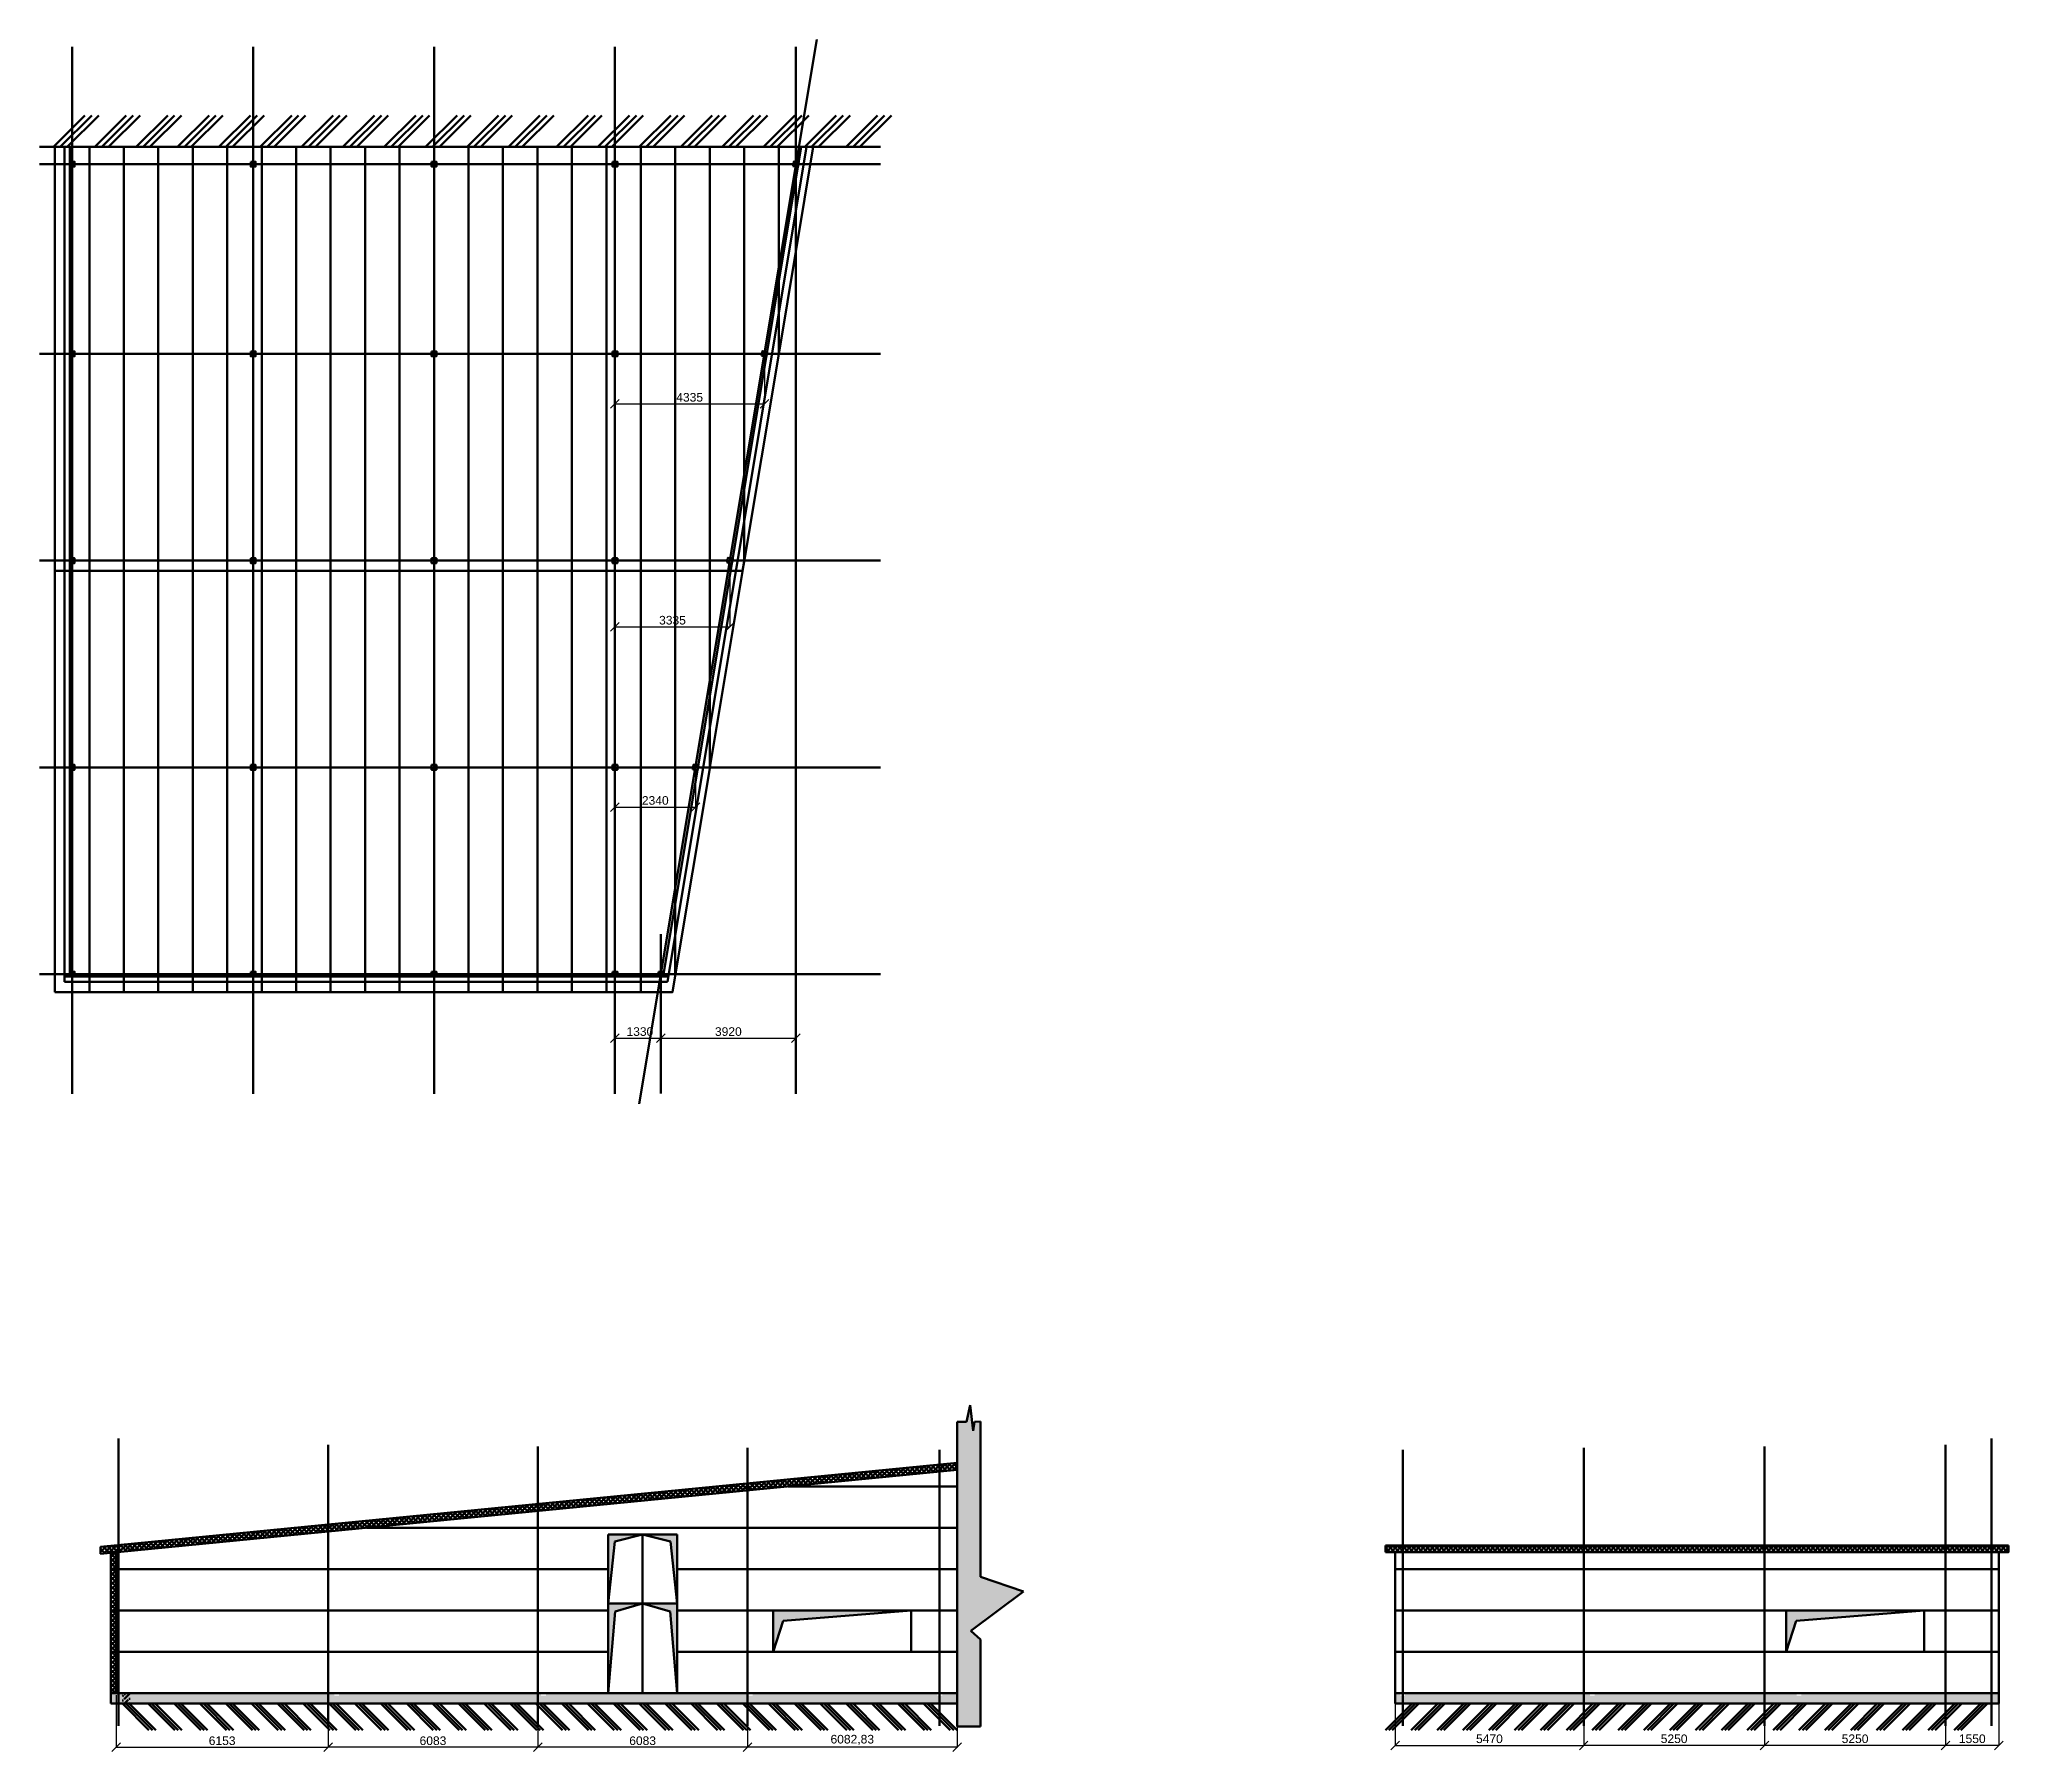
# Model space of a CAD drawing. Header units: millimetres. Extents: x -208979 to 31, y -109229 to 48340.
# Drawn here: x -97128 to -39989, y -66390 to -16713 of the extents above; entities that cross this region are included whole.
import ezdxf

# ---------------------------------------------------------------- set-up
doc = ezdxf.new("R2010")
doc.units = ezdxf.units.MM
doc.linetypes.add('ACAD_ISO10W100', pattern=[18, 12, -3, 0, -3])
doc.styles.get("Standard").update_dxf_attribs({"font": 'arial.ttf'})
doc.dimstyles.new('ISO-25', dxfattribs={"dimtxt": 2.5, "dimasz": 2.5, "dimexe": 1.25, "dimexo": 0.625, "dimtad": 1, "dimtxsty": 'Standard', "dimcen": 2.5, "dimadec": 0, "dimazin": 0, "dimtfac": 1, "dimtmove": 0, "dimatfit": 3, "dimfxl": 1, "dimarcsym": 0})

msp = doc.modelspace()

# ---------------------------------------------------------------- blocks, each defined once
blk = doc.blocks.new('_Oblique')
at = {"color": 0, "linetype": 'ByBlock', "lineweight": -2}
blk.add_line((-0.5, -0.5), (0.5, 0.5), dxfattribs=at)
blk = doc.blocks.new('*D64')
at = {"color": 0, "lineweight": -2, "transparency": 16777216}
for p, q in [((-80427, -43897), (-80427, -45692)), ((-79097, -43897), (-79097, -45692)), ((-80427, -45691), (-79097, -45691))]:
    blk.add_line(p, q, dxfattribs=at)
at = {"layer": 'Defpoints', "color": 0, "lineweight": 100, "transparency": 16777216}
for p in [(-80427, -43835), (-79097, -43835), (-79097, -45691)]:
    blk.add_point(p, dxfattribs=at)
at = {"color": 0, "lineweight": -2, "transparency": 16777216, "xscale": 250, "yscale": 250, "zscale": 250, "rotation": 180}
blk.add_blockref('_Oblique', (-80427, -45691), dxfattribs=at)
at = {"color": 0, "lineweight": -2, "transparency": 16777216, "xscale": 250, "yscale": 250, "zscale": 250}
blk.add_blockref('_Oblique', (-79097, -45691), dxfattribs=at)
at = {"color": 0, "lineweight": 100, "transparency": 16777216, "insert": (-79704, -45501), "char_height": 250, "attachment_point": 5}
blk.add_mtext('1330', dxfattribs=at)
blk = doc.blocks.new('*D61')
at = {"color": 0, "lineweight": -2, "transparency": 16777216}
for p, q in [((-79097, -43897), (-79097, -45692)), ((-75177, -43897), (-75177, -45692)), ((-79097, -45691), (-75177, -45691))]:
    blk.add_line(p, q, dxfattribs=at)
at = {"layer": 'Defpoints', "color": 0, "lineweight": 100, "transparency": 16777216}
for p in [(-79097, -43835), (-75177, -43835), (-75177, -45691)]:
    blk.add_point(p, dxfattribs=at)
at = {"color": 0, "lineweight": -2, "transparency": 16777216, "xscale": 250, "yscale": 250, "zscale": 250, "rotation": 180}
blk.add_blockref('_Oblique', (-79097, -45691), dxfattribs=at)
at = {"color": 0, "lineweight": -2, "transparency": 16777216, "xscale": 250, "yscale": 250, "zscale": 250}
blk.add_blockref('_Oblique', (-75177, -45691), dxfattribs=at)
at = {"color": 0, "lineweight": 100, "transparency": 16777216, "insert": (-77137, -45501), "char_height": 250, "attachment_point": 5}
blk.add_mtext('3920', dxfattribs=at)
blk = doc.blocks.new('*D62')
at = {"color": 0, "lineweight": -2, "transparency": 16777216}
for p, q in [((-80427, -37897), (-80427, -38986)), ((-78088, -37897), (-78088, -38986)), ((-80427, -38985), (-78088, -38985))]:
    blk.add_line(p, q, dxfattribs=at)
at = {"layer": 'Defpoints', "color": 0, "lineweight": 100, "transparency": 16777216}
for p in [(-80427, -37835), (-78088, -37835), (-78088, -38985)]:
    blk.add_point(p, dxfattribs=at)
at = {"color": 0, "lineweight": -2, "transparency": 16777216, "xscale": 250, "yscale": 250, "zscale": 250, "rotation": 180}
blk.add_blockref('_Oblique', (-80427, -38985), dxfattribs=at)
at = {"color": 0, "lineweight": -2, "transparency": 16777216, "xscale": 250, "yscale": 250, "zscale": 250}
blk.add_blockref('_Oblique', (-78088, -38985), dxfattribs=at)
at = {"color": 0, "lineweight": 100, "transparency": 16777216, "insert": (-79257, -38795), "char_height": 250, "attachment_point": 5}
blk.add_mtext('2340', dxfattribs=at)
blk = doc.blocks.new('*D63')
at = {"color": 0, "lineweight": -2, "transparency": 16777216}
for p, q in [((-80427, -31897), (-80427, -33757)), ((-77090, -31897), (-77090, -33757)), ((-80427, -33756), (-77090, -33756))]:
    blk.add_line(p, q, dxfattribs=at)
at = {"layer": 'Defpoints', "color": 0, "lineweight": 100, "transparency": 16777216}
for p in [(-80427, -31835), (-77090, -31835), (-77090, -33756)]:
    blk.add_point(p, dxfattribs=at)
at = {"color": 0, "lineweight": -2, "transparency": 16777216, "xscale": 250, "yscale": 250, "zscale": 250, "rotation": 180}
blk.add_blockref('_Oblique', (-80427, -33756), dxfattribs=at)
at = {"color": 0, "lineweight": -2, "transparency": 16777216, "xscale": 250, "yscale": 250, "zscale": 250}
blk.add_blockref('_Oblique', (-77090, -33756), dxfattribs=at)
at = {"color": 0, "lineweight": 100, "transparency": 16777216, "insert": (-78758, -33566), "char_height": 250, "attachment_point": 5}
blk.add_mtext('3335', dxfattribs=at)
blk = doc.blocks.new('*D65')
at = {"color": 0, "lineweight": -2, "transparency": 16777216}
for p, q in [((-80427, -25897), (-80427, -27290)), ((-76091, -25897), (-76091, -27290)), ((-80427, -27289), (-76091, -27289))]:
    blk.add_line(p, q, dxfattribs=at)
at = {"layer": 'Defpoints', "color": 0, "lineweight": 100, "transparency": 16777216}
for p in [(-80427, -25835), (-76091, -25835), (-76091, -27289)]:
    blk.add_point(p, dxfattribs=at)
at = {"color": 0, "lineweight": -2, "transparency": 16777216, "xscale": 250, "yscale": 250, "zscale": 250, "rotation": 180}
blk.add_blockref('_Oblique', (-80427, -27289), dxfattribs=at)
at = {"color": 0, "lineweight": -2, "transparency": 16777216, "xscale": 250, "yscale": 250, "zscale": 250}
blk.add_blockref('_Oblique', (-76091, -27289), dxfattribs=at)
at = {"color": 0, "lineweight": 100, "transparency": 16777216, "insert": (-78259, -27099), "char_height": 250, "attachment_point": 5}
blk.add_mtext('4335', dxfattribs=at)
blk = doc.blocks.new('*D70')
at = {"color": 0, "lineweight": -2, "transparency": 16777216}
for p, q in [((-94902, -64756), (-94902, -66267)), ((-88749, -64756), (-88749, -66267)), ((-94902, -66265), (-88749, -66265))]:
    blk.add_line(p, q, dxfattribs=at)
at = {"layer": 'Defpoints', "color": 0, "lineweight": 100, "transparency": 16777216}
for p in [(-94902, -64694), (-88749, -64694), (-88749, -66265)]:
    blk.add_point(p, dxfattribs=at)
at = {"color": 0, "lineweight": -2, "transparency": 16777216, "xscale": 250, "yscale": 250, "zscale": 250, "rotation": 180}
blk.add_blockref('_Oblique', (-94902, -66265), dxfattribs=at)
at = {"color": 0, "lineweight": -2, "transparency": 16777216, "xscale": 250, "yscale": 250, "zscale": 250}
blk.add_blockref('_Oblique', (-88749, -66265), dxfattribs=at)
at = {"color": 0, "lineweight": 100, "transparency": 16777216, "insert": (-91825, -66076), "char_height": 250, "attachment_point": 5}
blk.add_mtext('6153', dxfattribs=at)
blk = doc.blocks.new('*D71')
at = {"color": 0, "lineweight": -2, "transparency": 16777216}
for p, q in [((-88749, -64756), (-88749, -66267)), ((-82666, -64756), (-82666, -66267)), ((-82666, -66265), (-88749, -66265))]:
    blk.add_line(p, q, dxfattribs=at)
at = {"layer": 'Defpoints', "color": 0, "lineweight": 100, "transparency": 16777216}
for p in [(-88749, -64694), (-82666, -64694), (-88749, -66265)]:
    blk.add_point(p, dxfattribs=at)
at = {"color": 0, "lineweight": -2, "transparency": 16777216, "xscale": 250, "yscale": 250, "zscale": 250, "rotation": 180}
blk.add_blockref('_Oblique', (-88749, -66265), dxfattribs=at)
at = {"color": 0, "lineweight": -2, "transparency": 16777216, "xscale": 250, "yscale": 250, "zscale": 250}
blk.add_blockref('_Oblique', (-82666, -66265), dxfattribs=at)
at = {"color": 0, "lineweight": 100, "transparency": 16777216, "insert": (-85707, -66076), "char_height": 250, "attachment_point": 5}
blk.add_mtext('6083', dxfattribs=at)
blk = doc.blocks.new('*D72')
at = {"color": 0, "lineweight": -2, "transparency": 16777216}
for p, q in [((-82666, -64756), (-82666, -66267)), ((-76583, -64756), (-76583, -66267)), ((-76583, -66265), (-82666, -66265))]:
    blk.add_line(p, q, dxfattribs=at)
at = {"layer": 'Defpoints', "color": 0, "lineweight": 100, "transparency": 16777216}
for p in [(-82666, -64694), (-76583, -64694), (-82666, -66265)]:
    blk.add_point(p, dxfattribs=at)
at = {"color": 0, "lineweight": -2, "transparency": 16777216, "xscale": 250, "yscale": 250, "zscale": 250, "rotation": 180}
blk.add_blockref('_Oblique', (-82666, -66265), dxfattribs=at)
at = {"color": 0, "lineweight": -2, "transparency": 16777216, "xscale": 250, "yscale": 250, "zscale": 250}
blk.add_blockref('_Oblique', (-76583, -66265), dxfattribs=at)
at = {"color": 0, "lineweight": 100, "transparency": 16777216, "insert": (-79624, -66076), "char_height": 250, "attachment_point": 5}
blk.add_mtext('6083', dxfattribs=at)
blk = doc.blocks.new('*D73')
at = {"color": 0, "lineweight": -2, "transparency": 16777216}
for p, q in [((-76583, -64756), (-76583, -66267)), ((-70500, -64756), (-70500, -66267)), ((-70500, -66265), (-76583, -66265))]:
    blk.add_line(p, q, dxfattribs=at)
at = {"layer": 'Defpoints', "color": 0, "lineweight": 100, "transparency": 16777216}
for p in [(-76583, -64694), (-70500, -64694), (-76583, -66265)]:
    blk.add_point(p, dxfattribs=at)
at = {"color": 0, "lineweight": -2, "transparency": 16777216, "xscale": 250, "yscale": 250, "zscale": 250, "rotation": 180}
blk.add_blockref('_Oblique', (-76583, -66265), dxfattribs=at)
at = {"color": 0, "lineweight": -2, "transparency": 16777216, "xscale": 250, "yscale": 250, "zscale": 250}
blk.add_blockref('_Oblique', (-70500, -66265), dxfattribs=at)
at = {"color": 0, "lineweight": 100, "transparency": 16777216, "insert": (-73541, -66053), "char_height": 250, "attachment_point": 5}
blk.add_mtext('6082,83', dxfattribs=at)
blk = doc.blocks.new('*D74')
at = {"color": 0, "lineweight": -2, "transparency": 16777216}
for p, q in [((-57789, -64756), (-57789, -66210)), ((-52319, -64756), (-52319, -66210)), ((-57789, -66209), (-52319, -66209))]:
    blk.add_line(p, q, dxfattribs=at)
at = {"layer": 'Defpoints', "color": 0, "lineweight": 100, "transparency": 16777216}
for p in [(-57789, -64694), (-52319, -64694), (-52319, -66209)]:
    blk.add_point(p, dxfattribs=at)
at = {"color": 0, "lineweight": -2, "transparency": 16777216, "xscale": 250, "yscale": 250, "zscale": 250, "rotation": 180}
blk.add_blockref('_Oblique', (-57789, -66209), dxfattribs=at)
at = {"color": 0, "lineweight": -2, "transparency": 16777216, "xscale": 250, "yscale": 250, "zscale": 250}
blk.add_blockref('_Oblique', (-52319, -66209), dxfattribs=at)
at = {"color": 0, "lineweight": 100, "transparency": 16777216, "insert": (-55054, -66019), "char_height": 250, "attachment_point": 5}
blk.add_mtext('5470', dxfattribs=at)
blk = doc.blocks.new('*D75')
at = {"color": 0, "lineweight": -2, "transparency": 16777216}
for p, q in [((-52319, -64756), (-52319, -66210)), ((-47069, -64756), (-47069, -66210)), ((-47069, -66209), (-52319, -66209))]:
    blk.add_line(p, q, dxfattribs=at)
at = {"layer": 'Defpoints', "color": 0, "lineweight": 100, "transparency": 16777216}
for p in [(-52319, -64694), (-47069, -64694), (-52319, -66209)]:
    blk.add_point(p, dxfattribs=at)
at = {"color": 0, "lineweight": -2, "transparency": 16777216, "xscale": 250, "yscale": 250, "zscale": 250, "rotation": 180}
blk.add_blockref('_Oblique', (-52319, -66209), dxfattribs=at)
at = {"color": 0, "lineweight": -2, "transparency": 16777216, "xscale": 250, "yscale": 250, "zscale": 250}
blk.add_blockref('_Oblique', (-47069, -66209), dxfattribs=at)
at = {"color": 0, "lineweight": 100, "transparency": 16777216, "insert": (-49694, -66019), "char_height": 250, "attachment_point": 5}
blk.add_mtext('5250', dxfattribs=at)
blk = doc.blocks.new('*D76')
at = {"color": 0, "lineweight": -2, "transparency": 16777216}
for p, q in [((-47069, -64756), (-47069, -66210)), ((-41819, -64756), (-41819, -66210)), ((-41819, -66209), (-47069, -66209))]:
    blk.add_line(p, q, dxfattribs=at)
at = {"layer": 'Defpoints', "color": 0, "lineweight": 100, "transparency": 16777216}
for p in [(-47069, -64694), (-41819, -64694), (-47069, -66209)]:
    blk.add_point(p, dxfattribs=at)
at = {"color": 0, "lineweight": -2, "transparency": 16777216, "xscale": 250, "yscale": 250, "zscale": 250, "rotation": 180}
blk.add_blockref('_Oblique', (-47069, -66209), dxfattribs=at)
at = {"color": 0, "lineweight": -2, "transparency": 16777216, "xscale": 250, "yscale": 250, "zscale": 250}
blk.add_blockref('_Oblique', (-41819, -66209), dxfattribs=at)
at = {"color": 0, "lineweight": 100, "transparency": 16777216, "insert": (-44444, -66019), "char_height": 250, "attachment_point": 5}
blk.add_mtext('5250', dxfattribs=at)
blk = doc.blocks.new('*D77')
at = {"color": 0, "lineweight": -2, "transparency": 16777216}
for p, q in [((-41819, -64756), (-41819, -66210)), ((-40269, -64756), (-40269, -66210)), ((-40269, -66209), (-41819, -66209))]:
    blk.add_line(p, q, dxfattribs=at)
at = {"layer": 'Defpoints', "color": 0, "lineweight": 100, "transparency": 16777216}
for p in [(-41819, -64694), (-40269, -64694), (-41819, -66209)]:
    blk.add_point(p, dxfattribs=at)
at = {"color": 0, "lineweight": -2, "transparency": 16777216, "xscale": 250, "yscale": 250, "zscale": 250, "rotation": 180}
blk.add_blockref('_Oblique', (-41819, -66209), dxfattribs=at)
at = {"color": 0, "lineweight": -2, "transparency": 16777216, "xscale": 250, "yscale": 250, "zscale": 250}
blk.add_blockref('_Oblique', (-40269, -66209), dxfattribs=at)
at = {"color": 0, "lineweight": 100, "transparency": 16777216, "insert": (-41044, -66019), "char_height": 250, "attachment_point": 5}
blk.add_mtext('1550', dxfattribs=at)

# ---------------------------------------------------------------- dimensions: what is measured, and where the dimension line sits
at = {"lineweight": 100}
for base, p1, p2, text, picture, middle in [((-76091.368, -27289.009), (-80426.595, -25834.587), (-76091.368, -25834.587), '4335', '*D65', (-78258.982, -27099.281)), ((-77089.571, -33755.967), (-80426.595, -31834.587), (-77089.571, -31834.587), '3335', '*D63', (-78758.083, -33566.239)), ((-78087.732, -38984.982), (-80426.595, -37834.587), (-78087.732, -37834.587), '2340', '*D62', (-79257.164, -38795.254))]:
    dim = msp.add_linear_dim(base=base, p1=p1, p2=p2, text=text, dimstyle='ISO-25', override={"dimtxt": 250, "dimasz": 250, "dimexo": 62, "dimgap": 62, "dimblk1": 'Oblique', "dimblk2": 'Oblique', "dimsah": 1}, dxfattribs=at)
    dim.commit()
    dim.dimension.update_dxf_attribs({"geometry": picture, "text_midpoint": middle})
dim = msp.add_linear_dim(base=(-79096.598, -45690.99), p1=(-80426.595, -43834.587), p2=(-79096.598, -43834.587), dimstyle='ISO-25', override={"dimtxt": 250, "dimasz": 250, "dimexo": 62, "dimgap": 62, "dimblk1": 'Oblique', "dimblk2": 'Oblique', "dimsah": 1}, dxfattribs=at)
dim.commit()
dim.dimension.update_dxf_attribs({"geometry": '*D64', "text_midpoint": (-79703.637, -45690.99), "dimtype": 160})
for base, p1, p2, picture, middle in [((-75176.595, -45690.99), (-79096.598, -43834.587), (-75176.595, -43834.587), '*D61', (-77136.597, -45501.262)), ((-88748.871, -66265.417), (-94901.871, -64694.379), (-88748.871, -64694.379), '*D70', (-91825.371, -66075.688)), ((-88748.871, -66265.417), (-82665.871, -64694.379), (-88748.871, -64694.379), '*D71', (-85707.371, -66075.688)), ((-82665.871, -66265.417), (-76582.871, -64694.379), (-82665.871, -64694.379), '*D72', (-79624.371, -66075.688)), ((-76582.871, -66265.417), (-70500.043, -64694.379), (-76582.871, -64694.379), '*D73', (-73541.457, -66053.178)), ((-52319.031, -66209.002), (-57789.031, -64694.379), (-52319.031, -64694.379), '*D74', (-55054.031, -66019.359)), ((-52319.031, -66209.002), (-47069.031, -64694.379), (-52319.031, -64694.379), '*D75', (-49694.031, -66019.359)), ((-47069.031, -66209.002), (-41819.031, -64694.379), (-47069.031, -64694.379), '*D76', (-44444.031, -66019.359)), ((-41819.031, -66209.002), (-40269.031, -64694.379), (-41819.031, -64694.379), '*D77', (-41044.031, -66019.359))]:
    dim = msp.add_linear_dim(base=base, p1=p1, p2=p2, dimstyle='ISO-25', override={"dimtxt": 250, "dimasz": 250, "dimexo": 62, "dimgap": 62, "dimblk1": 'Oblique', "dimblk2": 'Oblique', "dimsah": 1}, dxfattribs=at)
    dim.commit()
    dim.dimension.update_dxf_attribs({"geometry": picture, "text_midpoint": middle})

# ---------------------------------------------------------------- hatches: boundary and pattern name
at = {"lineweight": 100}
h = msp.add_hatch(dxfattribs=at)
h.set_pattern_fill('AR-B816C', color=256, scale=0.61)
h.set_pattern_definition([(0, (37879.35, 15680.4), (123.952, 123.952), [242.09375, -5.81025]), (0, (37755.4, 15686.21), (123.952, 123.952), [242.09375, -5.81025]), (90, (37879.35, 15680.4), (-123.952, 123.952), [-129.76225, 118.14175]), (90, (37873.54, 15680.4), (-123.952, 123.952), [-129.76225, 118.14175])])
h.paths.add_polyline_path([(-70501.435, -56820.392), (-70227.861, -56819.87), (-70124.099, -56337.307), (-70036.301, -57079.098), (-69992.402, -56819.87), (-69820.796, -56815.882), (-69820.796, -61321.278), (-68569.009, -61744.527), (-70100.695, -62881.407), (-69820.796, -63141.017), (-69820.796, -65666.271), (-70499.871, -65666.271), (-70501.111, -58652.244), (-70499.871, -58652.121), (-70499.871, -58404.665), (-70501.155, -58404.793), (-70501.188, -58213.429), (-70499.871, -58213.298), (-70499.871, -58011.724)])
h = msp.add_hatch(dxfattribs=at)
h.set_pattern_fill('ANSI37', color=1, scale=30)
h.paths.add_polyline_path([(-71006.871, -58263.718), (-71006.871, -58063.718), (-76582.871, -58610.539), (-76582.871, -58810.539)])
h.paths.add_polyline_path([(-70501.224, -58014.131), (-71006.871, -58063.718), (-71006.871, -58263.718), (-70501.188, -58214.128)])
h.paths.add_polyline_path([(-76582.871, -58610.539), (-82665.871, -59207.079), (-82665.871, -59407.079), (-76582.871, -58810.539)])
h.paths.add_polyline_path([(-82665.871, -59407.079), (-82665.871, -59207.079), (-88748.871, -59803.619), (-88748.871, -60003.619)])
h.paths.add_polyline_path([(-88748.871, -60003.619), (-88748.871, -59803.619), (-94831.871, -60400.159), (-94831.871, -60600.159)])
h.paths.add_polyline_path([(-94831.871, -60400.159), (-95351.871, -60451.154), (-95351.871, -60651.154), (-94831.871, -60600.159)])
h = msp.add_hatch(color=8, dxfattribs=at)
h.dxf.hatch_style = 1
h.paths.add_polyline_path([(-80429.864, -60294.249), (-79624.371, -60094.379), (-80624.371, -60094.379), (-80624.371, -62094.379)])
h.paths.add_polyline_path([(-79624.371, -60094.379), (-78818.877, -60294.249), (-78624.371, -62094.379), (-78624.371, -60094.379)])
h.paths.add_polyline_path([(-78624.371, -62094.379), (-79624.371, -62094.379), (-78824.884, -62323.481), (-78624.371, -64694.379)])
h.paths.add_polyline_path([(-79624.371, -62094.379), (-80624.371, -62094.379), (-80624.371, -64694.379), (-80423.857, -62323.481)])
h = msp.add_hatch(dxfattribs=at)
h.set_pattern_fill('ANSI37', color=1, scale=30)
h.paths.add_polyline_path([(-52319.031, -60407.024), (-57569.031, -60407.024), (-57569.031, -60607.024), (-52319.031, -60607.024)])
h.paths.add_polyline_path([(-47069.031, -60407.024), (-52319.031, -60407.024), (-52319.031, -60607.024), (-47069.031, -60607.024)])
h.paths.add_polyline_path([(-41819.031, -60407.024), (-47069.031, -60407.024), (-47069.031, -60607.024), (-41819.031, -60607.024)])
h.paths.add_polyline_path([(-40489.031, -60407.024), (-41819.031, -60407.024), (-41819.031, -60607.024), (-40489.031, -60607.024)])
h.paths.add_polyline_path([(-39989.031, -60407.024), (-40489.031, -60407.024), (-40489.031, -60607.024), (-39989.031, -60607.024)])
h.paths.add_polyline_path([(-57569.031, -60407.024), (-58069.031, -60407.024), (-58069.031, -60607.024), (-57569.031, -60607.024)])
h = msp.add_hatch(dxfattribs=at)
h.set_pattern_fill('ANSI37', color=1, scale=30)
h.set_pattern_definition([(45, (37547.35, 15680.4), (-67.35192, 67.35192), []), (135, (37547.35, 15680.4), (-67.35192, -67.35192), [])])
h.paths.add_polyline_path([(-95051.871, -60621.941), (-94901.871, -60607.024), (-94901.871, -61060.95), (-94931.871, -61060.95), (-94931.871, -61076.95), (-94901.871, -61076.95), (-94901.871, -64694.379), (-94981.871, -64694.379), (-95051.871, -64694.379)])
h = msp.add_hatch(color=8, dxfattribs=at)
h.dxf.hatch_style = 1
h.paths.add_polyline_path([(-71832.871, -62294.379), (-75832.871, -62294.379), (-75832.871, -63494.379), (-75544.845, -62596.152)])
h = msp.add_hatch(color=8, dxfattribs=at)
h.dxf.hatch_style = 1
h.paths.add_polyline_path([(-42444.031, -62294.379), (-46444.031, -62294.379), (-46444.031, -63494.379), (-46156.005, -62596.152)])
h = msp.add_hatch(dxfattribs=at)
h.set_pattern_fill('ANSI36', color=8, scale=30)
h.set_pattern_definition([(45, (-127993.19, -64798.63), (50.51394, 185.21778), [238.125, -47.625, 0, -47.625])])
h.paths.add_polyline_path([(-70999.871, -64764.379), (-70929.871, -64764.379), (-70929.871, -64694.379), (-70499.871, -64694.379), (-70499.871, -64994.379), (-70999.871, -64994.379)])
h.paths.add_polyline_path([(-76499.871, -64764.379), (-76429.871, -64764.379), (-76429.871, -64694.379), (-71069.871, -64694.379), (-71069.871, -64764.379), (-70999.871, -64764.379), (-70999.871, -64994.379), (-76499.871, -64994.379)])
h.paths.add_polyline_path([(-82499.871, -64764.379), (-82429.871, -64764.379), (-82429.871, -64694.379), (-76569.871, -64694.379), (-76569.871, -64764.379), (-76499.871, -64764.379), (-76499.871, -64994.379), (-82499.871, -64994.379)])
h.paths.add_polyline_path([(-88499.871, -64764.379), (-88429.871, -64764.379), (-88429.871, -64694.379), (-82569.871, -64694.379), (-82569.871, -64764.379), (-82499.871, -64764.379), (-82499.871, -64994.379), (-88499.871, -64994.379)])
h.paths.add_polyline_path([(-95051.871, -64694.379), (-88569.871, -64694.379), (-88569.871, -64764.379), (-88499.871, -64764.379), (-88499.871, -64994.379), (-95051.871, -64994.379)])
h = msp.add_hatch(dxfattribs=at)
h.set_pattern_fill('ANSI36', color=8, scale=30)
h.set_pattern_definition([(45, (37879.35, 15680.4), (50.51394, 185.21778), [238.125, -47.625, 0, -47.625])])
h.paths.add_polyline_path([(-94719.871, -64994.379), (-94499.871, -64994.379), (-94499.871, -64694.379), (-94719.871, -64694.379)])
h = msp.add_hatch(dxfattribs=at)
h.set_pattern_fill('ANSI36', color=8, scale=30)
h.set_pattern_definition([(45, (-54940.36, -64798.63), (50.51394, 185.2178), [238.125, -47.625, 0, -47.625])])
h.paths.add_polyline_path([(-57569.031, -64764.379), (-57639.031, -64764.379), (-57639.031, -64694.379), (-57789.031, -64694.379), (-57789.031, -64994.379), (-57569.031, -64994.379)])
h.paths.add_polyline_path([(-52069.031, -64764.379), (-52139.031, -64764.379), (-52139.031, -64694.379), (-57499.031, -64694.379), (-57499.031, -64764.379), (-57569.031, -64764.379), (-57569.031, -64994.379), (-52069.031, -64994.379)])
h.paths.add_polyline_path([(-46069.031, -64764.379), (-46139.031, -64764.379), (-46139.031, -64694.379), (-51999.031, -64694.379), (-51999.031, -64764.379), (-52069.031, -64764.379), (-52069.031, -64994.379), (-46069.031, -64994.379)])
h.paths.add_polyline_path([(-40269.031, -64694.379), (-45999.031, -64694.379), (-45999.031, -64764.379), (-46069.031, -64764.379), (-46069.031, -64994.379), (-40049.031, -64994.379)])
h.paths.add_polyline_path([(-40269.031, -64694.379), (-40049.031, -64994.379), (-40269.031, -64994.379)], flags=17)

# ---------------------------------------------------------------- linework, layer by layer
at = {"linetype": 'ACAD_ISO10W100', "lineweight": 100}
for p, q in [((-96176.595, -16925.81), (-96176.595, -47309.074)), ((-90926.595, -16925.81), (-90926.595, -47309.074)), ((-85676.595, -16925.81), (-85676.595, -47309.074)), ((-80426.595, -16925.81), (-80426.595, -47309.074)), ((-75176.595, -16925.81), (-75176.595, -47309.074)), ((-97127.504, -20334.587), (-72718.713, -20334.587)), ((-97127.504, -25834.587), (-72718.713, -25834.587)), ((-97127.504, -31834.587), (-72718.713, -31834.587)), ((-97127.504, -37834.587), (-72718.713, -37834.587)), ((-79096.598, -42670.801), (-79096.598, -47295.074)), ((-97127.504, -43834.587), (-72718.713, -43834.587)), ((-94831.871, -65645.288), (-94831.871, -57309.696)), ((-88748.871, -65645.288), (-88748.871, -57489.532)), ((-82665.871, -65645.288), (-82665.871, -57534.491)), ((-76582.871, -65645.288), (-76582.871, -57579.45)), ((-71006.871, -65645.288), (-71006.871, -57637.55)), ((-57569.031, -65645.288), (-57569.031, -57637.55)), ((-52319.031, -65645.288), (-52319.031, -57579.45)), ((-47069.031, -65645.288), (-47069.031, -57534.491)), ((-41819.031, -65645.288), (-41819.031, -57489.532)), ((-40489.031, -65645.288), (-40489.031, -57309.696)), ((-40489.031, -65645.288), (-40489.031, -57489.532))]:
    msp.add_line(p, q, dxfattribs=at)
at = {"color": 61, "lineweight": 100, "true_color": 0xedee99}
msp.add_line((-74572.404, -16712.523), (-79723.686, -47593.91), dxfattribs=at)
at = {"lineweight": 100}
for p, q in [((-96719.766, -19834.587), (-95805.125, -18919.946)), ((-96519.766, -19834.587), (-95605.125, -18919.946)), ((-96319.766, -19834.587), (-95405.125, -18919.946)), ((-95519.766, -19834.587), (-94605.125, -18919.946)), ((-95319.766, -19834.587), (-94405.125, -18919.946)), ((-95119.766, -19834.587), (-94205.125, -18919.946)), ((-94319.766, -19834.587), (-93405.125, -18919.946)), ((-94119.766, -19834.587), (-93205.125, -18919.946)), ((-93919.766, -19834.587), (-93005.125, -18919.946)), ((-93119.766, -19834.587), (-92205.125, -18919.946)), ((-92919.766, -19834.587), (-92005.125, -18919.946)), ((-92719.766, -19834.587), (-91805.125, -18919.946)), ((-91919.766, -19834.587), (-91005.125, -18919.946)), ((-91719.766, -19834.587), (-90805.125, -18919.946)), ((-91519.766, -19834.587), (-90605.125, -18919.946)), ((-90719.766, -19834.587), (-89805.125, -18919.946)), ((-90519.766, -19834.587), (-89605.125, -18919.946)), ((-90319.766, -19834.587), (-89405.125, -18919.946)), ((-89519.766, -19834.587), (-88605.125, -18919.946)), ((-89319.766, -19834.587), (-88405.125, -18919.946)), ((-89119.766, -19834.587), (-88205.125, -18919.946)), ((-88319.766, -19834.587), (-87405.125, -18919.946)), ((-88119.766, -19834.587), (-87205.125, -18919.946)), ((-87919.766, -19834.587), (-87005.125, -18919.946)), ((-87119.766, -19834.587), (-86205.125, -18919.946)), ((-86919.766, -19834.587), (-86005.125, -18919.946)), ((-86719.766, -19834.587), (-85805.125, -18919.946)), ((-85919.766, -19834.587), (-85005.125, -18919.946)), ((-85719.766, -19834.587), (-84805.125, -18919.946)), ((-85519.766, -19834.587), (-84605.125, -18919.946)), ((-84719.766, -19834.587), (-83805.125, -18919.946)), ((-84519.766, -19834.587), (-83605.125, -18919.946)), ((-84319.766, -19834.587), (-83405.125, -18919.946)), ((-83519.766, -19834.587), (-82605.125, -18919.946)), ((-83319.766, -19834.587), (-82405.125, -18919.946)), ((-83119.766, -19834.587), (-82205.125, -18919.946)), ((-82119.766, -19834.587), (-81205.125, -18919.946)), ((-81919.766, -19834.587), (-81005.125, -18919.946)), ((-81719.766, -19834.587), (-80805.125, -18919.946)), ((-80919.766, -19834.587), (-80005.125, -18919.946)), ((-80719.766, -19834.587), (-79805.125, -18919.946)), ((-80519.766, -19834.587), (-79605.125, -18919.946)), ((-79719.766, -19834.587), (-78805.125, -18919.946)), ((-79519.766, -19834.587), (-78605.125, -18919.946)), ((-79319.766, -19834.587), (-78405.125, -18919.946)), ((-78519.766, -19834.587), (-77605.125, -18919.946)), ((-78319.766, -19834.587), (-77405.125, -18919.946)), ((-78119.766, -19834.587), (-77205.125, -18919.946)), ((-77319.766, -19834.587), (-76405.125, -18919.946)), ((-77119.766, -19834.587), (-76205.125, -18919.946)), ((-76919.766, -19834.587), (-76005.125, -18919.946)), ((-76119.766, -19834.587), (-75205.125, -18919.946)), ((-75919.766, -19834.587), (-75005.125, -18919.946)), ((-75719.766, -19834.587), (-74805.125, -18919.946)), ((-74919.766, -19834.587), (-74005.125, -18919.946)), ((-74719.766, -19834.587), (-73805.125, -18919.946)), ((-74519.766, -19834.587), (-73605.125, -18919.946)), ((-73719.766, -19834.587), (-72805.125, -18919.946)), ((-73519.766, -19834.587), (-72605.125, -18919.946)), ((-73319.766, -19834.587), (-72405.125, -18919.946)), ((-97127.504, -19834.587), (-72718.713, -19834.587)), ((-70227.861, -56819.87), (-70124.099, -56337.307)), ((-70124.099, -56337.307), (-70036.301, -57079.098)), ((-70501.435, -56820.392), (-70227.861, -56819.87)), ((-70499.871, -65666.271), (-70501.435, -56820.392)), ((-70036.301, -57079.098), (-69992.402, -56819.87)), ((-69992.402, -56819.87), (-69820.796, -56815.882)), ((-69820.796, -56815.882), (-69820.796, -61321.278)), ((-80624.371, -64694.379), (-80624.371, -60094.379)), ((-80624.371, -60094.379), (-78624.371, -60094.379)), ((-80624.371, -62094.379), (-80429.864, -60294.249)), ((-80429.864, -60294.249), (-79624.371, -60094.379)), ((-79624.371, -64694.379), (-79624.371, -60094.379)), ((-78818.877, -60294.249), (-79624.371, -60094.379)), ((-78624.371, -62094.379), (-78818.877, -60294.249)), ((-78624.371, -64694.379), (-78624.371, -60094.379)), ((-69820.796, -61321.278), (-68569.009, -61744.527)), ((-80624.371, -62094.379), (-78624.371, -62094.379)), ((-80423.857, -62323.481), (-79624.371, -62094.379)), ((-78824.884, -62323.481), (-79624.371, -62094.379)), ((-68569.009, -61744.527), (-70102.674, -62882.875)), ((-80624.371, -64694.379), (-80423.857, -62323.481)), ((-78624.371, -64694.379), (-78824.884, -62323.481)), ((-75832.871, -63494.379), (-75832.871, -62294.379)), ((-75832.871, -63494.379), (-75544.845, -62596.152)), ((-75544.845, -62596.152), (-71832.871, -62294.379)), ((-46444.031, -63494.379), (-46444.031, -62294.379)), ((-46444.031, -63494.379), (-46156.005, -62596.152)), ((-46156.005, -62596.152), (-42444.031, -62294.379)), ((-70100.695, -62881.407), (-69820.796, -63141.017)), ((-69820.796, -63141.017), (-69820.796, -65666.271)), ((-95051.871, -64694.379), (-95051.871, -64994.379)), ((-70499.871, -64994.379), (-95051.871, -64994.379)), ((-94719.871, -64994.379), (-93947.106, -65767.144)), ((-94619.871, -64994.379), (-93847.106, -65767.144)), ((-94519.871, -64994.379), (-93747.106, -65767.144)), ((-93969.871, -64994.379), (-93197.106, -65767.144)), ((-93869.871, -64994.379), (-93097.106, -65767.144)), ((-93769.871, -64994.379), (-92997.106, -65767.144)), ((-93219.871, -64994.379), (-92447.106, -65767.144)), ((-93119.871, -64994.379), (-92347.106, -65767.144)), ((-93019.871, -64994.379), (-92247.106, -65767.144)), ((-92469.871, -64994.379), (-91697.106, -65767.144)), ((-92369.871, -64994.379), (-91597.106, -65767.144)), ((-92269.871, -64994.379), (-91497.106, -65767.144)), ((-91719.871, -64994.379), (-90947.106, -65767.144)), ((-91619.871, -64994.379), (-90847.106, -65767.144)), ((-91519.871, -64994.379), (-90747.106, -65767.144)), ((-90969.871, -64994.379), (-90197.106, -65767.144)), ((-90869.871, -64994.379), (-90097.106, -65767.144)), ((-90769.871, -64994.379), (-89997.106, -65767.144)), ((-90219.871, -64994.379), (-89447.106, -65767.144)), ((-90119.871, -64994.379), (-89347.106, -65767.144)), ((-90019.871, -64994.379), (-89247.106, -65767.144)), ((-89469.871, -64994.379), (-88697.106, -65767.144)), ((-89369.871, -64994.379), (-88597.106, -65767.144)), ((-89269.871, -64994.379), (-88497.106, -65767.144)), ((-88719.871, -64994.379), (-87947.106, -65767.144)), ((-88619.871, -64994.379), (-87847.106, -65767.144)), ((-88519.871, -64994.379), (-87747.106, -65767.144)), ((-87969.871, -64994.379), (-87197.106, -65767.144)), ((-87869.871, -64994.379), (-87097.106, -65767.144)), ((-87769.871, -64994.379), (-86997.106, -65767.144)), ((-87219.871, -64994.379), (-86447.106, -65767.144)), ((-87119.871, -64994.379), (-86347.106, -65767.144)), ((-87019.871, -64994.379), (-86247.106, -65767.144)), ((-86469.871, -64994.379), (-85697.106, -65767.144)), ((-86369.871, -64994.379), (-85597.106, -65767.144)), ((-86269.871, -64994.379), (-85497.106, -65767.144)), ((-85719.871, -64994.379), (-84947.106, -65767.144)), ((-85619.871, -64994.379), (-84847.106, -65767.144)), ((-85519.871, -64994.379), (-84747.106, -65767.144)), ((-84969.871, -64994.379), (-84197.106, -65767.144)), ((-84869.871, -64994.379), (-84097.106, -65767.144)), ((-84769.871, -64994.379), (-83997.106, -65767.144)), ((-84219.871, -64994.379), (-83447.106, -65767.144)), ((-84119.871, -64994.379), (-83347.106, -65767.144)), ((-84019.871, -64994.379), (-83247.106, -65767.144)), ((-83469.871, -64994.379), (-82697.106, -65767.144)), ((-83369.871, -64994.379), (-82597.106, -65767.144)), ((-83269.871, -64994.379), (-82497.106, -65767.144)), ((-82719.871, -64994.379), (-81947.106, -65767.144)), ((-82619.871, -64994.379), (-81847.106, -65767.144)), ((-82519.871, -64994.379), (-81747.106, -65767.144)), ((-81969.871, -64994.379), (-81197.106, -65767.144)), ((-81869.871, -64994.379), (-81097.106, -65767.144)), ((-81769.871, -64994.379), (-80997.106, -65767.144)), ((-81219.871, -64994.379), (-80447.106, -65767.144)), ((-81119.871, -64994.379), (-80347.106, -65767.144)), ((-81019.871, -64994.379), (-80247.106, -65767.144)), ((-80624.371, -64694.379), (-78624.371, -64694.379)), ((-80469.871, -64994.379), (-79697.106, -65767.144)), ((-80369.871, -64994.379), (-79597.106, -65767.144)), ((-80269.871, -64994.379), (-79497.106, -65767.144)), ((-79719.871, -64994.379), (-78947.106, -65767.144)), ((-79619.871, -64994.379), (-78847.106, -65767.144)), ((-79519.871, -64994.379), (-78747.106, -65767.144)), ((-78969.871, -64994.379), (-78197.106, -65767.144)), ((-78869.871, -64994.379), (-78097.106, -65767.144)), ((-78769.871, -64994.379), (-77997.106, -65767.144)), ((-78219.871, -64994.379), (-77447.106, -65767.144)), ((-78119.871, -64994.379), (-77347.106, -65767.144)), ((-78019.871, -64994.379), (-77247.106, -65767.144)), ((-77469.871, -64994.379), (-76697.106, -65767.144)), ((-77369.871, -64994.379), (-76597.106, -65767.144)), ((-77269.871, -64994.379), (-76497.106, -65767.144)), ((-76719.871, -64994.379), (-75947.106, -65767.144)), ((-76619.871, -64994.379), (-75847.106, -65767.144)), ((-76519.871, -64994.379), (-75747.106, -65767.144)), ((-75969.871, -64994.379), (-75197.106, -65767.144)), ((-75869.871, -64994.379), (-75097.106, -65767.144)), ((-75769.871, -64994.379), (-74997.106, -65767.144)), ((-75219.871, -64994.379), (-74447.106, -65767.144)), ((-75119.871, -64994.379), (-74347.106, -65767.144)), ((-75019.871, -64994.379), (-74247.106, -65767.144)), ((-74469.871, -64994.379), (-73697.106, -65767.144)), ((-74369.871, -64994.379), (-73597.106, -65767.144)), ((-74269.871, -64994.379), (-73497.106, -65767.144)), ((-73719.871, -64994.379), (-72947.106, -65767.144)), ((-73619.871, -64994.379), (-72847.106, -65767.144)), ((-73519.871, -64994.379), (-72747.106, -65767.144)), ((-72969.871, -64994.379), (-72197.106, -65767.144)), ((-72869.871, -64994.379), (-72097.106, -65767.144)), ((-72769.871, -64994.379), (-71997.106, -65767.144)), ((-72219.871, -64994.379), (-71447.106, -65767.144)), ((-72119.871, -64994.379), (-71347.106, -65767.144)), ((-72019.871, -64994.379), (-71247.106, -65767.144)), ((-71469.871, -64994.379), (-70697.106, -65767.144)), ((-71369.871, -64994.379), (-70597.106, -65767.144)), ((-71269.871, -64994.379), (-70497.106, -65767.144)), ((-57299.031, -64994.379), (-58071.796, -65767.144)), ((-57199.031, -64994.379), (-57971.796, -65767.144)), ((-57099.031, -64994.379), (-57871.796, -65767.144)), ((-57789.031, -64694.379), (-57789.031, -64994.379)), ((-57789.031, -64994.379), (-40269.031, -64994.379)), ((-56549.031, -64994.379), (-57321.796, -65767.144)), ((-56449.031, -64994.379), (-57221.796, -65767.144)), ((-56349.031, -64994.379), (-57121.796, -65767.144)), ((-55799.031, -64994.379), (-56571.796, -65767.144)), ((-55699.031, -64994.379), (-56471.796, -65767.144)), ((-55599.031, -64994.379), (-56371.796, -65767.144)), ((-55049.031, -64994.379), (-55821.796, -65767.144)), ((-54949.031, -64994.379), (-55721.796, -65767.144)), ((-54849.031, -64994.379), (-55621.796, -65767.144)), ((-54299.031, -64994.379), (-55071.796, -65767.144)), ((-54199.031, -64994.379), (-54971.796, -65767.144)), ((-54099.031, -64994.379), (-54871.796, -65767.144)), ((-53549.031, -64994.379), (-54321.796, -65767.144)), ((-53449.031, -64994.379), (-54221.796, -65767.144)), ((-53349.031, -64994.379), (-54121.796, -65767.144)), ((-52799.031, -64994.379), (-53571.796, -65767.144)), ((-52699.031, -64994.379), (-53471.796, -65767.144)), ((-52599.031, -64994.379), (-53371.796, -65767.144)), ((-52049.031, -64994.379), (-52821.796, -65767.144)), ((-51949.031, -64994.379), (-52721.796, -65767.144)), ((-51849.031, -64994.379), (-52621.796, -65767.144)), ((-51299.031, -64994.379), (-52071.796, -65767.144)), ((-51199.031, -64994.379), (-51971.796, -65767.144)), ((-51099.031, -64994.379), (-51871.796, -65767.144)), ((-50549.031, -64994.379), (-51321.796, -65767.144)), ((-50449.031, -64994.379), (-51221.796, -65767.144)), ((-50349.031, -64994.379), (-51121.796, -65767.144)), ((-49799.031, -64994.379), (-50571.796, -65767.144)), ((-49699.031, -64994.379), (-50471.796, -65767.144)), ((-49599.031, -64994.379), (-50371.796, -65767.144)), ((-49049.031, -64994.379), (-49821.796, -65767.144)), ((-48949.031, -64994.379), (-49721.796, -65767.144)), ((-48849.031, -64994.379), (-49621.796, -65767.144)), ((-48299.031, -64994.379), (-49071.796, -65767.144)), ((-48199.031, -64994.379), (-48971.796, -65767.144)), ((-48099.031, -64994.379), (-48871.796, -65767.144)), ((-47549.031, -64994.379), (-48321.796, -65767.144)), ((-47449.031, -64994.379), (-48221.796, -65767.144)), ((-47349.031, -64994.379), (-48121.796, -65767.144)), ((-46799.031, -64994.379), (-47571.796, -65767.144)), ((-46699.031, -64994.379), (-47471.796, -65767.144)), ((-46599.031, -64994.379), (-47371.796, -65767.144)), ((-46049.031, -64994.379), (-46821.796, -65767.144)), ((-45949.031, -64994.379), (-46721.796, -65767.144)), ((-45849.031, -64994.379), (-46621.796, -65767.144)), ((-45299.031, -64994.379), (-46071.796, -65767.144)), ((-45199.031, -64994.379), (-45971.796, -65767.144)), ((-45099.031, -64994.379), (-45871.796, -65767.144)), ((-44549.031, -64994.379), (-45321.796, -65767.144)), ((-44449.031, -64994.379), (-45221.796, -65767.144)), ((-44349.031, -64994.379), (-45121.796, -65767.144)), ((-43799.031, -64994.379), (-44571.796, -65767.144)), ((-43699.031, -64994.379), (-44471.796, -65767.144)), ((-43599.031, -64994.379), (-44371.796, -65767.144)), ((-43049.031, -64994.379), (-43821.796, -65767.144)), ((-42949.031, -64994.379), (-43721.796, -65767.144)), ((-42849.031, -64994.379), (-43621.796, -65767.144)), ((-42299.031, -64994.379), (-43071.796, -65767.144)), ((-42199.031, -64994.379), (-42971.796, -65767.144)), ((-42099.031, -64994.379), (-42871.796, -65767.144)), ((-41549.031, -64994.379), (-42321.796, -65767.144)), ((-41449.031, -64994.379), (-42221.796, -65767.144)), ((-41349.031, -64994.379), (-42121.796, -65767.144)), ((-40799.031, -64994.379), (-41571.796, -65767.144)), ((-40699.031, -64994.379), (-41471.796, -65767.144)), ((-40599.031, -64994.379), (-41371.796, -65767.144)), ((-40269.031, -64694.379), (-40269.031, -64994.379)), ((-69820.796, -65666.271), (-70499.871, -65666.271))]:
    msp.add_line(p, q, dxfattribs=at)
at = {"color": 1, "lineweight": 100}
for p, q in [((-96396.595, -19834.587), (-96396.595, -44054.587)), ((-96246.595, -19834.587), (-96246.595, -43904.587)), ((-75022.224, -19834.587), (-79026.598, -43904.587)), ((-74870.162, -19834.587), (-78899.491, -44054.587)), ((-96396.595, -43904.587), (-78874.536, -43904.587)), ((-96396.595, -44054.587), (-78899.491, -44054.587)), ((-70501.224, -58014.131), (-95351.871, -60451.154)), ((-70501.188, -58214.128), (-95351.871, -60651.154)), ((-70501.224, -58014.131), (-70500.043, -64694.379)), ((-76582.871, -58810.539), (-76582.871, -64694.379)), ((-70499.871, -58694.379), (-75398.377, -58694.379)), ((-82665.871, -59407.079), (-82665.871, -64694.379)), ((-70499.871, -59894.379), (-87634.936, -59894.379)), ((-95351.871, -60651.154), (-95351.871, -60451.154)), ((-88748.871, -60003.619), (-88748.871, -64694.379)), ((-80624.371, -64694.379), (-80624.371, -60094.379)), ((-80624.371, -60094.379), (-78624.371, -60094.379)), ((-78624.371, -60094.379), (-78624.371, -64694.379)), ((-58069.031, -60407.024), (-39989.031, -60407.024)), ((-58069.031, -60607.024), (-58069.031, -60407.024)), ((-39989.031, -60607.024), (-39989.031, -60407.024)), ((-95051.871, -64694.379), (-95051.871, -60621.734)), ((-80624.371, -61094.379), (-95051.871, -61094.379)), ((-94901.871, -64694.379), (-94901.871, -60607.024)), ((-70499.871, -61094.379), (-78624.371, -61094.379)), ((-58069.031, -60607.024), (-39989.031, -60607.024)), ((-57789.031, -64694.379), (-57789.031, -60607.024)), ((-57789.031, -61094.379), (-40269.031, -61094.379)), ((-52319.031, -60607.024), (-52319.031, -64694.379)), ((-47069.031, -60607.024), (-47069.031, -64694.379)), ((-41819.031, -60607.024), (-41819.031, -64694.379)), ((-40269.031, -64694.379), (-40269.031, -60607.024)), ((-80624.371, -62294.379), (-95051.871, -62294.379)), ((-70499.871, -62294.379), (-78624.371, -62294.379)), ((-75832.871, -63494.379), (-75832.871, -62294.379)), ((-75832.871, -63494.379), (-75832.871, -62294.379)), ((-75832.871, -62294.379), (-71832.871, -62294.379)), ((-71832.871, -62294.379), (-71832.871, -63494.379)), ((-57789.031, -62294.379), (-40269.031, -62294.379)), ((-46444.031, -62294.379), (-46444.031, -63494.379)), ((-46444.031, -63494.379), (-46444.031, -62294.379)), ((-46444.031, -63494.379), (-46444.031, -62294.379)), ((-46444.031, -62294.379), (-42444.031, -62294.379)), ((-42444.031, -62294.379), (-42444.031, -63494.379)), ((-80624.371, -63494.379), (-95051.871, -63494.379)), ((-70499.871, -63494.379), (-78624.371, -63494.379)), ((-71832.871, -63494.379), (-75832.871, -63494.379)), ((-57789.031, -63494.379), (-40269.031, -63494.379)), ((-42444.031, -63494.379), (-46444.031, -63494.379)), ((-80624.371, -64694.379), (-95051.871, -64694.379)), ((-70499.871, -64694.379), (-78624.371, -64694.379)), ((-57789.031, -64694.379), (-40269.031, -64694.379))]:
    msp.add_line(p, q, dxfattribs=at)
at = {"color": 2, "lineweight": 100}
msp.add_line((-70499.871, -58412.665), (-70499.871, -58652.121), dxfattribs=at)
at = {"color": 3, "lineweight": 100}
for points in [[(-95676.595, -32134.587), (-95676.595, -19834.587), (-96676.595, -19834.587), (-96676.595, -32134.587)], [(-94676.595, -32134.587), (-94676.595, -19834.587), (-95676.595, -19834.587), (-95676.595, -32134.587)], [(-93676.595, -32134.587), (-93676.595, -19834.587), (-94676.595, -19834.587), (-94676.595, -32134.587)], [(-92676.595, -32134.587), (-92676.595, -19834.587), (-93676.595, -19834.587), (-93676.595, -32134.587)], [(-91676.595, -32134.587), (-91676.595, -19834.587), (-92676.595, -19834.587), (-92676.595, -32134.587)], [(-90676.595, -32134.587), (-90676.595, -19834.587), (-91676.595, -19834.587), (-91676.595, -32134.587)], [(-89676.595, -32134.587), (-89676.595, -19834.587), (-90676.595, -19834.587), (-90676.595, -32134.587)], [(-88676.595, -32134.587), (-88676.595, -19834.587), (-89676.595, -19834.587), (-89676.595, -32134.587)], [(-87676.595, -32134.587), (-87676.595, -19834.587), (-88676.595, -19834.587), (-88676.595, -32134.587)], [(-86676.595, -32134.587), (-86676.595, -19834.587), (-87676.595, -19834.587), (-87676.595, -32134.587)], [(-85676.595, -32134.587), (-85676.595, -19834.587), (-86676.595, -19834.587), (-86676.595, -32134.587)], [(-84676.595, -32134.587), (-84676.595, -19834.587), (-85676.595, -19834.587), (-85676.595, -32134.587)], [(-83676.595, -32134.587), (-83676.595, -19834.587), (-84676.595, -19834.587), (-84676.595, -32134.587)], [(-82676.595, -32134.587), (-82676.595, -19834.587), (-83676.595, -19834.587), (-83676.595, -32134.587)], [(-81676.595, -32134.587), (-81676.595, -19834.587), (-82676.595, -19834.587), (-82676.595, -32134.587)], [(-80676.595, -32134.587), (-80676.595, -19834.587), (-81676.595, -19834.587), (-81676.595, -32134.587)], [(-79676.595, -32134.587), (-79676.595, -19834.587), (-80676.595, -19834.587), (-80676.595, -32134.587)], [(-78676.595, -32134.587), (-78676.595, -19834.587), (-79676.595, -19834.587), (-79676.595, -32134.587)], [(-77676.595, -32134.587), (-77676.595, -19834.587), (-78676.595, -19834.587), (-78676.595, -32134.587)], [(-76722.869, -32134.587), (-76676.595, -31856.44), (-76676.595, -19834.587), (-77676.595, -19834.587), (-77676.595, -32134.587)], [(-75676.595, -25845.513), (-75676.595, -19834.587), (-76676.595, -19834.587), (-76676.595, -31856.44)], [(-74676.595, -19834.587), (-74676.595, -19834.587), (-75676.595, -19834.587), (-75676.595, -25845.513)], [(-96676.595, -44354.587), (-96676.595, -31834.587), (-95676.595, -31834.587), (-95676.595, -44354.587)], [(-95676.595, -44354.587), (-95676.595, -31834.587), (-94676.595, -31834.587), (-94676.595, -44354.587)], [(-94676.595, -44354.587), (-94676.595, -31834.587), (-93676.595, -31834.587), (-93676.595, -44354.587)], [(-93676.595, -44354.587), (-93676.595, -31834.587), (-92676.595, -31834.587), (-92676.595, -44354.587)], [(-92676.595, -44354.587), (-92676.595, -31834.587), (-91676.595, -31834.587), (-91676.595, -44354.587)], [(-91676.595, -44354.587), (-91676.595, -31834.587), (-90676.595, -31834.587), (-90676.595, -44354.587)], [(-90676.595, -44354.587), (-90676.595, -31834.587), (-89676.595, -31834.587), (-89676.595, -44354.587)], [(-89676.595, -44354.587), (-89676.595, -31834.587), (-88676.595, -31834.587), (-88676.595, -44354.587)], [(-88676.595, -44354.587), (-88676.595, -31834.587), (-87676.595, -31834.587), (-87676.595, -44354.587)], [(-87676.595, -44354.587), (-87676.595, -31834.587), (-86676.595, -31834.587), (-86676.595, -44354.587)], [(-86676.595, -44354.587), (-86676.595, -31834.587), (-85676.595, -31834.587), (-85676.595, -44354.587)], [(-85676.595, -44354.587), (-85676.595, -31834.587), (-84676.595, -31834.587), (-84676.595, -44354.587)], [(-84676.595, -44354.587), (-84676.595, -31834.587), (-83676.595, -31834.587), (-83676.595, -44354.587)], [(-83676.595, -44354.587), (-83676.595, -31834.587), (-82676.595, -31834.587), (-82676.595, -44354.587)], [(-82676.595, -44354.587), (-82676.595, -31834.587), (-81676.595, -31834.587), (-81676.595, -44354.587)], [(-81676.595, -44354.587), (-81676.595, -31834.587), (-80676.595, -31834.587), (-80676.595, -44354.587)], [(-80676.595, -44354.587), (-80676.595, -31834.587), (-79676.595, -31834.587), (-79676.595, -44354.587)], [(-79676.595, -44354.587), (-79676.595, -31834.587), (-78676.595, -31834.587), (-78676.595, -43878.293), (-78755.833, -44354.587)], [(-78676.595, -43878.293), (-78676.595, -31834.587), (-77676.595, -31834.587), (-77676.595, -37867.366)], [(-77671.142, -37834.587), (-77676.595, -31834.587), (-76676.595, -31834.587), (-76676.595, -31856.44)]]:
    msp.add_lwpolyline(points, close=True, dxfattribs=at)
at = {"color": 2, "lineweight": 100}
for points in [[(-96246.595, -20264.587), (-96106.595, -20264.587), (-96106.595, -20404.587), (-96246.595, -20404.587)], [(-90996.595, -20264.587), (-90856.595, -20264.587), (-90856.595, -20404.587), (-90996.595, -20404.587)], [(-85746.595, -20264.587), (-85606.595, -20264.587), (-85606.595, -20404.587), (-85746.595, -20404.587)], [(-80496.595, -20264.587), (-80356.595, -20264.587), (-80356.595, -20404.587), (-80496.595, -20404.587)], [(-75257.101, -20393.324), (-75234.126, -20255.222), (-75096.024, -20278.197), (-75118.999, -20416.299)], [(-96246.595, -25764.587), (-96106.595, -25764.587), (-96106.595, -25904.587), (-96246.595, -25904.587)], [(-90996.595, -25764.587), (-90856.595, -25764.587), (-90856.595, -25904.587), (-90996.595, -25904.587)], [(-85746.595, -25764.587), (-85606.595, -25764.587), (-85606.595, -25904.587), (-85746.595, -25904.587)], [(-80496.595, -25764.587), (-80356.595, -25764.587), (-80356.595, -25904.587), (-80496.595, -25904.587)], [(-76171.906, -25892.15), (-76148.931, -25754.048), (-76010.829, -25777.023), (-76033.805, -25915.125)], [(-96246.595, -31764.587), (-96106.595, -31764.587), (-96106.595, -31904.587), (-96246.595, -31904.587)], [(-90996.595, -31764.587), (-90856.595, -31764.587), (-90856.595, -31904.587), (-90996.595, -31904.587)], [(-85746.595, -31764.587), (-85606.595, -31764.587), (-85606.595, -31904.587), (-85746.595, -31904.587)], [(-80496.595, -31764.587), (-80356.595, -31764.587), (-80356.595, -31904.587), (-80496.595, -31904.587)], [(-77170.209, -31892.01), (-77146.995, -31753.949), (-77008.933, -31777.163), (-77032.147, -31915.225)], [(-96246.595, -37764.587), (-96106.595, -37764.587), (-96106.595, -37904.587), (-96246.595, -37904.587)], [(-90996.595, -37764.587), (-90856.595, -37764.587), (-90856.595, -37904.587), (-90996.595, -37904.587)], [(-85746.595, -37764.587), (-85606.595, -37764.587), (-85606.595, -37904.587), (-85746.595, -37904.587)], [(-80496.595, -37764.587), (-80356.595, -37764.587), (-80356.595, -37904.587), (-80496.595, -37904.587)], [(-78168.271, -37892.15), (-78145.296, -37754.048), (-78007.194, -37777.023), (-78030.169, -37915.125)], [(-96246.595, -43764.587), (-96106.595, -43764.587), (-96106.595, -43904.587), (-96246.595, -43904.587)], [(-90996.595, -43764.587), (-90856.595, -43764.587), (-90856.595, -43904.587), (-90996.595, -43904.587)], [(-85746.595, -43764.587), (-85606.595, -43764.587), (-85606.595, -43904.587), (-85746.595, -43904.587)], [(-80496.595, -43764.587), (-80356.595, -43764.587), (-80356.595, -43904.587), (-80496.595, -43904.587)], [(-79166.598, -43764.587), (-79026.598, -43764.587), (-79026.598, -43904.587), (-79166.598, -43904.587)]]:
    msp.add_lwpolyline(points, close=True, dxfattribs=at)

msp.set_redraw_order([(e.dxf.handle, doc.entitydb.next_handle()) for e in msp.query("TEXT MTEXT ATTDEF DIMENSION ARC_DIMENSION")])  # texts and dimensions are drawn at this point

doc.saveas('drawing.dxf')
